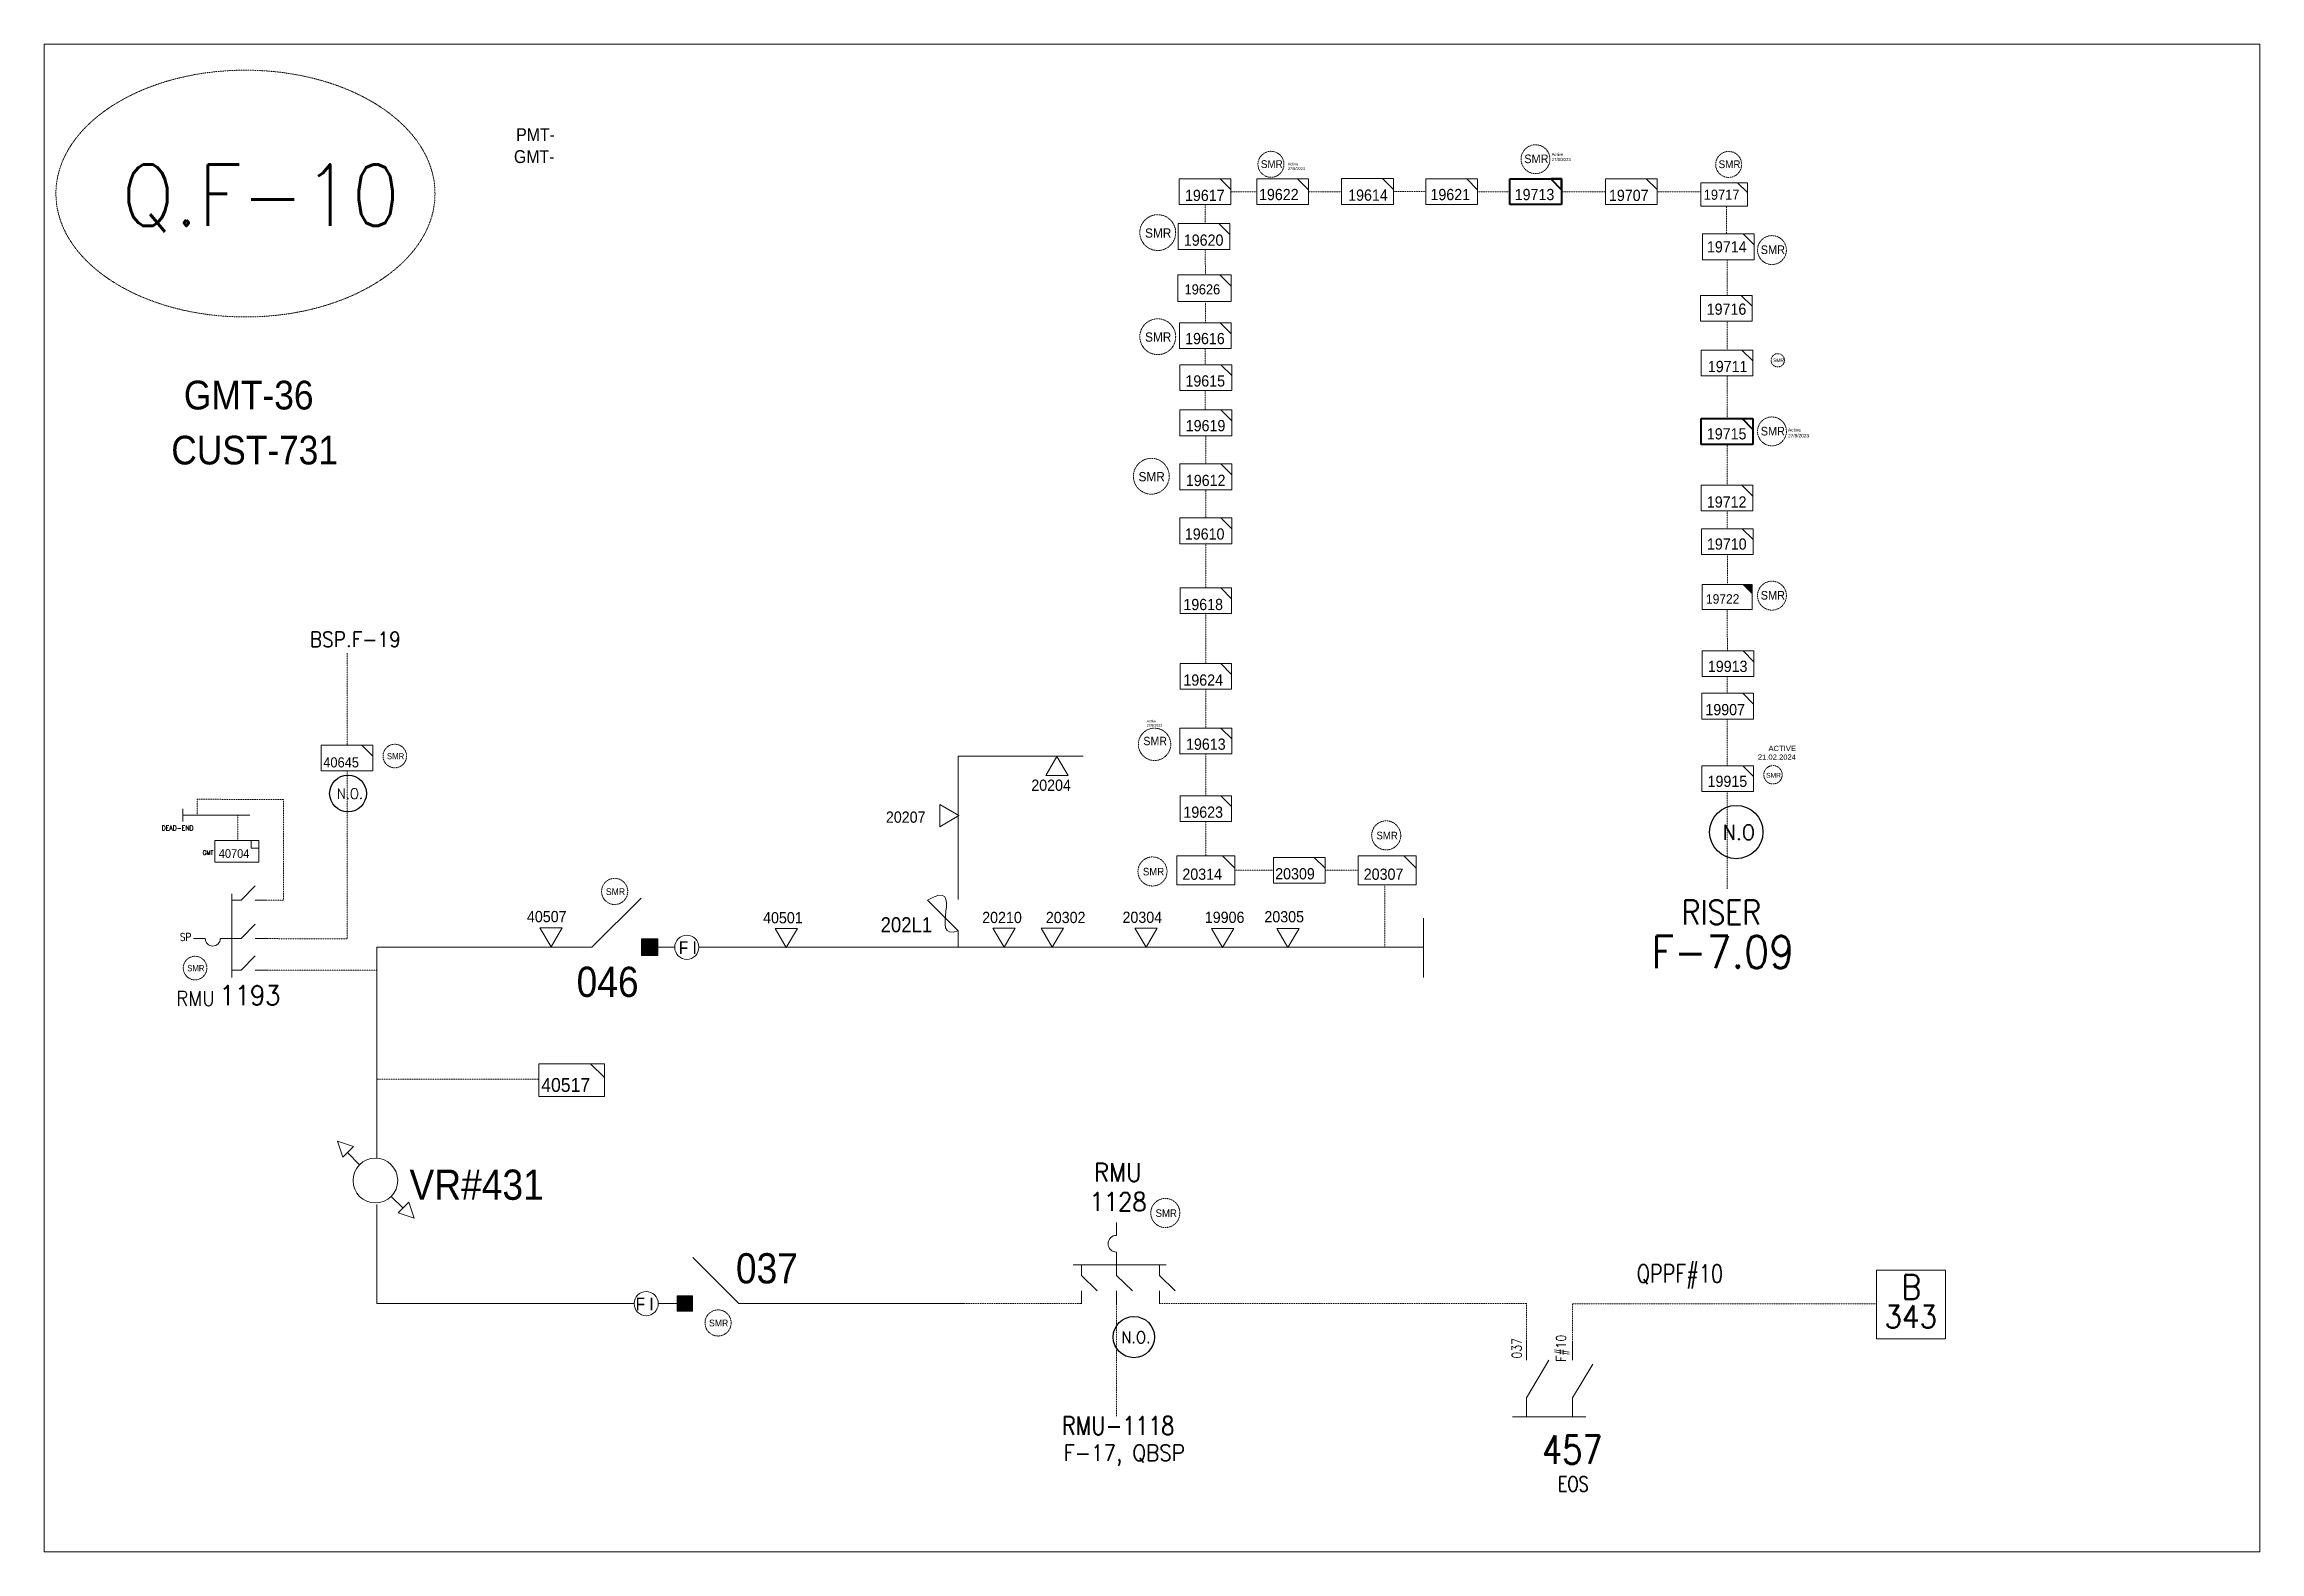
# Model space of a CAD drawing. Header units: metres. Extents: x 65984 to 144644, y -19036 to 23726.
# Drawn here: x 93882 to 95402, y 3372 to 4407 of the extents above; entities that cross this region are included whole.
import ezdxf
from ezdxf.enums import TextEntityAlignment as Align

# ---------------------------------------------------------------- set-up
doc = ezdxf.new("R2010")
doc.units = ezdxf.units.M
doc.header["$MEASUREMENT"] = 0
doc.linetypes.add('DGN Style 3', pattern=[0.013877, 0, -0.013877])
doc.layers.get('0').update_dxf_attribs({"color": 95, "lineweight": 40})
for name, color, linetype, lineweight in [('ABS', 7, 'Continuous', 40), ('ABS NUMBER', 112, 'Continuous', 30), ('d_eos', 111, 'Continuous', 40), ('d_eos no', 121, 'Continuous', 40), ('d_fco', 5, 'Continuous', 40), ('d_fco text', 95, 'Continuous', 40), ('d_oh branch', 94, 'Continuous', 40), ('d_tf', 1, 'Continuous', 40), ('d_tf no', 6, 'Continuous', 40), ('d_ug cable', 95, 'Continuous', 40), ('d_unit sub', 7, 'Continuous', 40), ('EARTH FAULT INDICATOR', 95, 'Continuous', 40), ('fedr no', 95, 'Continuous', 40), ('GRID STATION  04', 7, 'Continuous', 40), ('Level 37', 7, 'Continuous', 0), ('O H MAIN FEEDER', 4, 'Continuous', 100), ('REGULATOR', 5, 'Continuous', 40), ('SW N O', 114, 'Continuous', 30)]:
    doc.layers.add(name, color=color, linetype=linetype, lineweight=lineweight)
doc.styles.add('NASKHF', font='naskhf.shx', dxfattribs={"height": 8})
doc.styles.get("Standard").update_dxf_attribs({"font": 'txt.shx'})
doc.styles.add('Style-Andalus', font='andlso.ttf')
doc.styles.add('Style-Arial', font='arial.ttf')
doc.styles.add('Style-msdefault', font='msdefault.shx')
doc.styles.add('Style-simplex', font='simplex.shx')
doc.styles.add('Style-STANDARD', font='STANDARD.shx')

msp = doc.modelspace()

# ---------------------------------------------------------------- texts
at = {"color": 7, "linetype": 'Continuous', "lineweight": 13, "style": 'Style-STANDARD', "width": 0.857143}
msp.add_text('QPPF#10', height=12.39, dxfattribs=at).set_placement((95004.2, 3563.3), align=Align.MIDDLE_CENTER)
at = {"color": 4, "insert": (95083.9, 3916.1), "char_height": 3.579, "attachment_point": 9}
msp.add_mtext('\\FENGINEERING;\\H1x;\\W1.09375;ACTIVE\\P21.02.2024', dxfattribs=at)
at = {"layer": 'ABS NUMBER', "color": 2, "lineweight": 13, "style": 'Style-Arial', "width": 0.88}
msp.add_text('046', height=20.74, dxfattribs=at).set_placement((94246.9, 3774), align=Align.TOP_LEFT)
at = {"layer": 'ABS NUMBER', "color": 7, "lineweight": 13, "style": 'Style-Arial', "width": 0.88}
msp.add_text('VR#431', height=20.74, dxfattribs=at).set_placement((94132.2, 3634.7), align=Align.TOP_LEFT)
at = {"layer": 'ABS NUMBER', "color": 2, "lineweight": 13, "style": 'Style-Arial', "width": 0.88}
msp.add_text('037', height=20.74, dxfattribs=at).set_placement((94398.8, 3577.3), align=Align.TOP_RIGHT)
at = {"layer": 'd_eos no', "color": 7, "linetype": 'Continuous', "lineweight": 13, "style": 'Style-Arial', "width": 0.88}
for s, height, p in [('PMT-', 8.84, (94205.4, 4349.8)), ('GMT-', 8.84, (94203.9, 4334.7)), ('GMT-36', 19.75, (93977.3, 4176.4)), ('CUST-731', 19.7, (93968.7, 4138.6))]:
    msp.add_text(s, height=height, dxfattribs=at).set_placement(p, align=Align.TOP_LEFT)
at = {"layer": 'd_fco text', "color": 7, "linetype": 'Continuous', "lineweight": 13, "style": 'Style-msdefault', "width": 0.916667}
msp.add_text('202L1', height=10.36, dxfattribs=at).set_placement((94455.6, 3808), align=Align.TOP_LEFT)
at = {"layer": 'd_tf no', "color": 1, "linetype": 'Continuous', "lineweight": 13, "style": 'Style-msdefault'}
for height, width, p in [(5.32, 0.947368, (94716.6, 4327.8)), (5.91, 0.947368, (94897.4, 4331.7)), (5.32, 0.947368, (95030.8, 4327.7)), (6.41, 0.947368, (94637.1, 4281)), (5.91, 0.947368, (95059.7, 4269.3)), (6.41, 0.947368, (94637.1, 4209.6)), (5.91, 0.947368, (95059.7, 4144.7)), (6.41, 0.947368, (94632.6, 4113.7)), (5.91, 0.947368, (95059.7, 4032)), (5.77, 0.947368, (94635.9, 3931.9)), (4.21, 0.947368, (94116.7, 3920.7)), (3.33, 0.945946, (95063.4, 3907.1)), (5.2, 0.947368, (94795.9, 3866.7)), (5.2, 0.947368, (94635.6, 3841.9)), (4.68, 0.947368, (94267, 3827.9)), (4.21, 0.947368, (93979.6, 3775.1)), (5.2, 0.947368, (94644.3, 3607.4)), (4.68, 0.947368, (94337.8, 3531.7))]:
    msp.add_text('SMR', height=height, dxfattribs=dict(at, width=width)).set_placement(p, align=Align.TOP_LEFT)
at = {"layer": 'd_tf no', "color": 95, "linetype": 'Continuous', "lineweight": 13, "style": 'Style-msdefault', "width": 0.947368}
for s, height, p in [('19617', 7.72, (94664.5, 4307.5)), ('19614', 7.72, (94776.5, 4307.7)), ('19621', 7.72, (94833, 4308.1)), ('19707', 7.72, (94955.5, 4307.5)), ('19626', 6.95, (94664.2, 4242.6)), ('19716', 7.72, (95022.6, 4229.4)), ('19615', 7.72, (94664.8, 4180.1)), ('19619', 7.72, (94665, 4149.4)), ('19712', 7.72, (95022.7, 4097)), ('19610', 7.72, (94664.4, 4075)), ('19710', 7.72, (95022.8, 4068.1)), ('19618', 7.72, (94663.4, 4026.6)), ('19913', 7.72, (95023.4, 3984.1)), ('19624', 7.72, (94663.4, 3974.7)), ('19907', 7.72, (95021.7, 3954.4)), ('20204', 7.72, (94559, 3902.5)), ('20207', 7.72, (94459.2, 3880.6)), ('19623', 7.72, (94663.4, 3884)), ('20309', 7.72, (94726.4, 3841.7)), ('40507', 7.72, (94212.8, 3812.3)), ('40501', 7.72, (94374.9, 3811.5)), ('20210', 7.72, (94525.3, 3811.7)), ('20302', 7.72, (94569, 3811.7)), ('20304', 7.72, (94621.6, 3811.8)), ('19906', 7.72, (94678.1, 3811.8)), ('20305', 7.72, (94719, 3812.2)), ('40517', 9.54, (94222.6, 3697.6))]:
    msp.add_text(s, height=height, dxfattribs=at).set_placement(p, align=Align.TOP_LEFT)
at = {"layer": 'd_tf no', "color": 2, "linetype": 'Continuous', "lineweight": 13, "style": 'Style-msdefault', "width": 0.947368}
for s, height, p in [('19622', 7.72, (94715.3, 4308.1)), ('19717', 6.95, (95020.6, 4307.6)), ('19620', 7.72, (94663.7, 4276.8)), ('19714', 7.72, (95022.8, 4272.2)), ('19616', 7.72, (94664.6, 4209.2)), ('19711', 7.72, (95023.4, 4190)), ('19612', 7.72, (94665.1, 4111.8)), ('19722', 6.51, (95022.1, 4029.8)), ('19613', 7.72, (94665.2, 3930.7)), ('40645', 6.95, (94073, 3917.8)), ('20314', 7.72, (94662.7, 3841.4)), ('20307', 7.72, (94787.2, 3841.4))]:
    msp.add_text(s, height=height, dxfattribs=at).set_placement(p, align=Align.TOP_LEFT)
at = {"layer": 'd_tf no', "color": 1, "linetype": 'Continuous', "lineweight": 40, "style": 'Style-msdefault', "width": 0.945946}
msp.add_text('SMR', height=2.43, dxfattribs=at).set_placement((95068.2, 4191.6), align=Align.TOP_LEFT)
at = {"layer": 'd_tf no', "color": 121, "linetype": 'Continuous', "lineweight": 13, "style": 'Style-msdefault', "width": 0.947368}
msp.add_text('19915', height=7.72, dxfattribs=at).set_placement((95023.2, 3905.2), align=Align.TOP_LEFT)
at = {"layer": 'd_tf no', "color": 74, "linetype": 'Continuous', "lineweight": 13, "style": 'Style-msdefault', "width": 0.947368}
msp.add_text('40704', height=5.95, dxfattribs=at).set_placement((94001.3, 3854.7), align=Align.TOP_LEFT)
at = {"layer": 'd_tf no', "color": 121, "linetype": 'Continuous', "lineweight": 40, "attachment_point": 1, "style": 'NASKHF'}
for insert, char_height in [((94735.1, 4326.2), 1.921), ((94916.2, 4332.9), 2.135), ((95078.4, 4143.8), 2.372), ((94638.2, 3943.5), 1.729)]:
    msp.add_mtext('\\Fmsdefault;\\H1x;\\W0.945946;Active\\P27/8/2023', dxfattribs=dict(at, insert=insert, char_height=char_height))
at = {"layer": 'd_unit sub', "color": 2, "linetype": 'Continuous', "lineweight": 40, "style": 'Style-msdefault', "width": 0.947368}
for s, p in [('19713', (94890.8, 4308.1)), ('19715', (95022.7, 4143.8))]:
    msp.add_text(s, height=7.72, dxfattribs=at).set_placement(p, align=Align.TOP_LEFT)
at = {"layer": 'fedr no', "color": 6, "linetype": 'Continuous', "lineweight": 13, "insert": (94030, 4301.8), "char_height": 42.15, "attachment_point": 5, "style": 'Style-STANDARD'}
msp.add_mtext('Q.F-10', dxfattribs=at)
at = {"layer": 'fedr no', "color": 55, "linetype": 'Continuous', "lineweight": 13, "insert": (94095, 3998.8), "char_height": 10.26, "attachment_point": 5, "style": 'Style-STANDARD'}
msp.add_mtext('BSP.F-19', dxfattribs=at)
at = {"layer": 'GRID STATION  04', "color": 95, "linetype": 'Continuous', "lineweight": 13, "style": 'Style-STANDARD'}
for s, height, p in [('B', 16.8, (95163, 3554.1)), ('343', 15.44, (95162.7, 3533.7))]:
    msp.add_text(s, height=height, dxfattribs=at).set_placement(p, align=Align.MIDDLE_CENTER)
at = {"layer": 'Level 37', "color": 55, "linetype": 'Continuous', "lineweight": 13, "style": 'Style-simplex'}
for s, height, width, p in [('RISER', 16.71, 0.854701, (95032.7, 3811.4)), ('F-7.09', 22.05, 0.909091, (95033.7, 3784.1))]:
    msp.add_text(s, height=height, dxfattribs=dict(at, width=width)).set_placement(p, align=Align.MIDDLE_CENTER)
at = {"layer": 'Level 37', "color": 2, "linetype": 'Continuous', "lineweight": 13, "ltscale": 0.618024, "style": 'Style-simplex', "width": 0.909091}
msp.add_text('RMU', height=10.16, dxfattribs=at).set_placement((93985.3, 3752.2), align=Align.MIDDLE_CENTER)
at = {"layer": 'Level 37', "color": 2, "linetype": 'Continuous', "lineweight": 13, "ltscale": 0.748917, "style": 'Style-simplex', "width": 0.909091}
msp.add_text('1193', height=13.39, dxfattribs=at).set_placement((94022.7, 3754.4), align=Align.MIDDLE_CENTER)
at = {"layer": 'Level 37', "color": 2, "linetype": 'Continuous', "lineweight": 13, "ltscale": 0.762992, "style": 'Style-simplex', "width": 0.909091}
for s, p in [('RMU', (94618.4, 3632.8)), ('1128', (94618.6, 3612.6))]:
    msp.add_text(s, height=12.55, dxfattribs=at).set_placement(p, align=Align.MIDDLE_CENTER)
at = {"layer": 'Level 37', "color": 7, "linetype": 'Continuous', "lineweight": 13, "ltscale": 0.762992, "style": 'Style-STANDARD', "width": 0.909091}
msp.add_text('RMU-1118', height=12.55, dxfattribs=at).set_placement((94618.6, 3458.9), align=Align.MIDDLE_CENTER)
at = {"layer": 'Level 37', "color": 7, "linetype": 'Continuous', "lineweight": 13, "style": 'Style-STANDARD'}
for s, height, width, p in [('457', 19.47, 0.909091, (94930.4, 3442.3)), ('EOS', 10.35, 0.854701, (94931, 3418.9))]:
    msp.add_text(s, height=height, dxfattribs=dict(at, width=width)).set_placement(p, align=Align.MIDDLE_CENTER)
at = {"layer": 'Level 37', "color": 55, "linetype": 'Continuous', "lineweight": 13, "ltscale": 0.666667, "style": 'Style-simplex', "width": 0.909091}
msp.add_text('F-17, QBSP', height=11.02, dxfattribs=at).set_placement((94622.8, 3440.2), align=Align.MIDDLE_CENTER)
at = {"layer": 'Level 37', "color": 6, "linetype": 'Continuous', "lineweight": 13, "ltscale": 1.08, "insert": (93973, 3869.2), "char_height": 3.391, "width": 32.138, "attachment_point": 5, "line_spacing_factor": 0.6, "style": 'Style-STANDARD'}
msp.add_mtext('\\H1x;\\W0.854701;DEAD-END', dxfattribs=at)
at = {"layer": 'Level 37', "color": 6, "linetype": 'Continuous', "lineweight": 13, "ltscale": 0.972, "insert": (93993.9, 3852.3), "char_height": 3.052, "width": 28.924, "attachment_point": 5, "line_spacing_factor": 0.6, "style": 'Style-STANDARD'}
msp.add_mtext('\\H1x;\\W0.854701;GMT', dxfattribs=at)
at = {"layer": 'Level 37', "color": 2, "linetype": 'Continuous', "lineweight": 13, "ltscale": 0.81, "insert": (93978.5, 3794.4), "char_height": 5.332, "attachment_point": 5, "line_spacing_factor": 1.2, "style": 'Style-STANDARD'}
msp.add_mtext('\\H1x;\\W0.909091;SP', dxfattribs=at)
at = {"layer": 'Level 37', "color": 7, "linetype": 'Continuous', "lineweight": 13, "char_height": 6.583, "attachment_point": 5, "rotation": 90, "line_spacing_factor": 1.2, "style": 'Style-STANDARD'}
for s, insert in [('\\H1x;\\W0.909091;037\\P', (94892.2, 3512)), ('\\H1x;\\W0.909091;F#10\\P', (94923.7, 3512))]:
    msp.add_mtext(s, dxfattribs=dict(at, insert=insert))

# ---------------------------------------------------------------- blocks, each defined once
blk = doc.blocks.new('*U1052')
at = {"layer": 'd_unit sub', "color": 95, "linetype": 'Continuous', "lineweight": 13}
for p, q in [((-9.2, 4.61), (9.19, 4.61)), ((-9.2, -4.58), (-9.2, 4.61)), ((9.19, 0.73), (5.31, 4.61)), ((5.97, 4.61), (9.19, 4.61)), ((9.19, 4.61), (9.19, 1.4)), ((9.19, 4.61), (9.19, -4.58)), ((9.19, -4.58), (-9.2, -4.58))]:
    blk.add_line(p, q, dxfattribs=at)
blk = doc.blocks.new('*U1014')
at = {"layer": 'd_unit sub', "color": 2, "linetype": 'Continuous', "lineweight": 13}
for p, q in [((-9.2, 4.61), (9.19, 4.61)), ((-9.2, -4.58), (-9.2, 4.61)), ((9.19, 0.73), (5.31, 4.61)), ((5.97, 4.61), (9.19, 4.61)), ((9.19, 4.61), (9.19, 1.4)), ((9.19, 4.61), (9.19, -4.58)), ((9.19, -4.58), (-9.2, -4.58))]:
    blk.add_line(p, q, dxfattribs=at)
blk = doc.blocks.new('*U701')
at = {"layer": 'd_unit sub', "color": 2, "linetype": 'Continuous', "lineweight": 40}
for p, q in [((-9.2, 4.61), (9.19, 4.61)), ((-9.2, -4.58), (-9.2, 4.61)), ((9.19, 0.73), (5.31, 4.61)), ((5.97, 4.61), (9.19, 4.61)), ((9.19, 4.61), (9.19, 1.4)), ((9.19, 4.61), (9.19, -4.58)), ((9.19, -4.58), (-9.2, -4.58))]:
    blk.add_line(p, q, dxfattribs=at)
blk = doc.blocks.new('*U1012')
at = {"layer": 'd_fco', "color": 7, "linetype": 'Continuous', "lineweight": 13}
blk.add_line((-4.6, 4.21), (-10.13, 4.21), dxfattribs=at)
at = {"layer": 'd_fco', "color": 7, "linetype": 'Continuous', "lineweight": 13, "flags": 128}
blk.add_lwpolyline([(13.02, 4.21), (7.07, 4.21), (-4.4, -7.26)], dxfattribs=at)
at = {"layer": 'd_fco', "color": 7, "linetype": 'Continuous', "lineweight": 13}
blk.add_open_spline([(-4.4, -7.26), (-13, 7.69), (11.58, -7.67), (7.07, 4.21)], degree=3, dxfattribs=at)
blk = doc.blocks.new('ABS2_1_1')
at = {"color": 0, "linetype": 'ByBlock', "lineweight": -2, "ltscale": 500}
for q in [(-29900, 43500), (0, 0)]:
    blk.add_line((0, 13600), q, dxfattribs=at)
at = {"color": 0, "linetype": 'ByBlock', "lineweight": -2, "ltscale": 500, "flags": 128}
for points in [[(5000, 43600), (-5000, 43600), (-5000, 53600), (5000, 53600)], [(3791, 49653), (3791, 49653), (3791, 49653)]]:
    blk.add_lwpolyline(points, close=True, dxfattribs=at)
at = {"color": 0, "linetype": 'ByBlock', "lineweight": -2, "ltscale": 500}
for points in [[(5000, 43600), (-5000, 43600), (5000, 53600), (-5000, 53600)], [(3791, 49653), (3791, 49653), (3791, 49653)]]:
    blk.add_solid(points, dxfattribs=at)
blk = doc.blocks.new('*U1006')
at = {"layer": 'EARTH FAULT INDICATOR', "color": 2, "linetype": 'Continuous', "lineweight": 13}
blk.add_circle((0.02, 0.13), 4, dxfattribs=at)
at = {"layer": 'EARTH FAULT INDICATOR', "color": 2, "lineweight": 13, "style": 'Style-Andalus', "width": 0.9}
blk.add_text('F I', height=4.234, dxfattribs=at).set_placement((-2.61, 2.11), align=Align.TOP_LEFT)
blk = doc.blocks.new('ABS2')
at = {"color": 0, "linetype": 'ByBlock', "lineweight": -2}
for q in [(-59.8, 87), (0, 0)]:
    blk.add_line((0, 27.2), q, dxfattribs=at)
at = {"color": 0, "linetype": 'ByBlock', "lineweight": -2, "flags": 128}
for points in [[(10, 87.2), (-10, 87.2), (-10, 107.2), (10, 107.2)], [(7.6, 99.3), (7.6, 99.3), (7.6, 99.3), (7.6, 99.3)]]:
    blk.add_lwpolyline(points, close=True, dxfattribs=at)
at = {"color": 0, "linetype": 'ByBlock', "lineweight": -2}
for points in [[(10, 87.2), (-10, 87.2), (10, 107.2), (-10, 107.2)], [(7.6, 99.3), (7.6, 99.3), (7.6, 99.3)]]:
    blk.add_solid(points, dxfattribs=at)
blk = doc.blocks.new('*U1053')
at = {"layer": 'EARTH FAULT INDICATOR', "color": 2, "linetype": 'Continuous', "lineweight": 13, "extrusion": (0, 0, -1)}
blk.add_circle((-0.02, 0.13), 4, dxfattribs=at)
at = {"layer": 'EARTH FAULT INDICATOR', "color": 2, "lineweight": 13, "extrusion": (0, 0, -1), "style": 'Style-Andalus', "width": 0.9}
blk.add_text('F I', height=4.234, dxfattribs=at).set_placement((2.45, 2.13), align=Align.TOP_RIGHT)
blk = doc.blocks.new('*U2530')
at = {"layer": 'd_unit sub', "color": 2, "linetype": 'Continuous', "lineweight": 13}
for p, q in [((-9.2, 4.59), (9.19, 4.59)), ((-9.2, -4.6), (-9.2, 4.59)), ((9.19, 0.71), (5.31, 4.59)), ((5.97, 4.59), (9.19, 4.59)), ((9.19, 4.59), (9.19, 1.38)), ((9.19, 4.59), (9.19, -4.6)), ((9.19, -4.6), (-9.2, -4.6))]:
    blk.add_line(p, q, dxfattribs=at)
at = {"layer": 'd_unit sub', "color": 2, "linetype": 'Continuous', "lineweight": 13, "flags": 128}
blk.add_lwpolyline([(9.19, 0.71), (9.19, 4.59), (5.31, 4.59)], close=True, dxfattribs=at)
blk = doc.blocks.new('*U2531')
at = {"layer": 'd_unit sub', "color": 95, "linetype": 'Continuous', "lineweight": 13}
for p, q in [((-9.2, 4.59), (9.19, 4.59)), ((-9.2, -4.6), (-9.2, 4.59)), ((9.19, 0.71), (5.31, 4.59)), ((5.97, 4.59), (9.19, 4.59)), ((9.19, 4.59), (9.19, 1.38)), ((9.19, 4.59), (9.19, -4.6)), ((9.19, -4.6), (-9.2, -4.6))]:
    blk.add_line(p, q, dxfattribs=at)
at = {"layer": 'd_unit sub', "color": 95, "linetype": 'Continuous', "lineweight": 13, "flags": 128}
blk.add_lwpolyline([(9.19, 0.71), (9.19, 4.59), (5.31, 4.59)], close=True, dxfattribs=at)
blk = doc.blocks.new('*U2445')
at = {"layer": 'd_unit sub', "color": 2, "linetype": 'Continuous', "lineweight": 13}
for p, q in [((-9.2, 4.59), (9.19, 4.59)), ((-9.2, -4.6), (-9.2, 4.59)), ((9.19, 0.71), (5.31, 4.59)), ((5.97, 4.59), (9.19, 4.59)), ((9.19, 4.59), (9.19, 1.38)), ((9.19, 4.59), (9.19, -4.6)), ((9.19, -4.6), (-9.2, -4.6))]:
    blk.add_line(p, q, dxfattribs=at)
at = {"layer": 'd_unit sub', "color": 2, "linetype": 'Continuous', "lineweight": 13, "flags": 128}
blk.add_lwpolyline([(9.19, 0.71), (9.19, 4.59), (5.31, 4.59)], close=True, dxfattribs=at)
blk = doc.blocks.new('*U2532')
at = {"layer": 'd_unit sub', "color": 2, "linetype": 'Continuous', "lineweight": 40}
for p, q in [((-9.2, 4.59), (9.19, 4.59)), ((-9.2, -4.6), (-9.2, 4.59)), ((9.19, 0.71), (5.31, 4.59)), ((5.97, 4.59), (9.19, 4.59)), ((9.19, 4.59), (9.19, 1.38)), ((9.19, 4.59), (9.19, -4.6)), ((9.19, -4.6), (-9.2, -4.6))]:
    blk.add_line(p, q, dxfattribs=at)
at = {"layer": 'd_unit sub', "color": 2, "linetype": 'Continuous', "lineweight": 40, "flags": 128}
blk.add_lwpolyline([(9.19, 0.71), (9.19, 4.59), (5.31, 4.59)], close=True, dxfattribs=at)
blk = doc.blocks.new('TRA1_804')
at = {"layer": 'd_tf', "color": 95, "linetype": 'Continuous', "lineweight": 13, "ltscale": 0.000771684, "flags": 128}
blk.add_lwpolyline([(10.1, -17), (0.1, 0), (-9.9, -17)], close=True, dxfattribs=at)
blk = doc.blocks.new('TRA1_803')
at = {"layer": 'd_tf', "color": 95, "linetype": 'Continuous', "lineweight": 13, "ltscale": 0.000771684, "xscale": 1.000046566207833, "yscale": 1.000046566207833, "zscale": 1.000046566207833, "rotation": 180}
blk.add_blockref('TRA1_804', (0, 0), dxfattribs=at)
blk = doc.blocks.new('*U2536')
at = {"layer": 'REGULATOR', "color": 7, "linetype": 'Continuous', "lineweight": 13}
for p, q in [((-9.52, 9.06), (-5.51, 5.05)), ((5.19, -5.64), (9.2, -9.65))]:
    blk.add_line(p, q, dxfattribs=at)
at = {"layer": 'REGULATOR', "color": 7, "linetype": 'Continuous', "lineweight": 13, "flags": 128}
for points in [[(-7.57, 11.15), (-12.97, 13), (-11.21, 7.57)], [(7.54, -11.22), (12.95, -13.02), (11.15, -7.61)]]:
    blk.add_lwpolyline(points, close=True, dxfattribs=at)
at = {"layer": 'REGULATOR', "color": 7, "linetype": 'Continuous', "lineweight": 13}
blk.add_circle((-0.16, -0.3), 7.56, dxfattribs=at)
blk = doc.blocks.new('*U1426')
at = {"layer": 'SW N O', "color": 3}
blk.add_circle((0, 0), 16.8, dxfattribs=at)
at = {"layer": 'SW N O', "color": 3, "style": 'Style-STANDARD'}
blk.add_text('N.O', height=9.6, dxfattribs=at).set_placement((1.7, -0.2), align=Align.MIDDLE_CENTER)
blk = doc.blocks.new('*U3990')
at = {"layer": 'd_eos', "color": 2, "linetype": 'Continuous', "lineweight": 13, "ltscale": 0.992748}
for p, q in [((-5.3, 19.1), (-5.3, 27.9)), ((-5.3, -1.2), (-5.3, 7.5)), ((28.8, -1.2), (-35, -1.2)), ((-29.4, -1.3), (-29.4, -8.5)), ((-29.4, -8.5), (-18.5, -19.1)), ((-5.3, -1.3), (-5.3, -8.5)), ((-5.3, -8.5), (5.6, -19.1)), ((24.1, -1.3), (24.1, -8.5)), ((24.1, -8.5), (35, -19.1)), ((-29.4, -27.9), (-29.4, -19.1)), ((-5.3, -27.9), (-5.3, -19.1)), ((24.1, -27.9), (24.1, -19.1))]:
    blk.add_line(p, q, dxfattribs=at)
at = {"layer": 'd_ug cable', "color": 2, "linetype": 'Continuous', "lineweight": 0}
blk.add_arc((-5.3, 13.3), 5.76, 90, 270, dxfattribs=at)
blk = doc.blocks.new('*U892')
at = {"layer": 'SW N O', "color": 3}
blk.add_circle((0, 0), 16.8, dxfattribs=at)
at = {"layer": 'SW N O', "color": 3, "style": 'Style-STANDARD'}
blk.add_text('N.O.', height=9.6, dxfattribs=at).set_placement((1.7, -0.2), align=Align.MIDDLE_CENTER)
blk = doc.blocks.new('TF_8')
at = {"color": 0, "linetype": 'ByBlock', "lineweight": -2}
blk.add_line((6.3, 4.95), (9.9, 1.35), dxfattribs=at)
blk.add_3dface([(-10.1, 4.95), (9.9, 4.95), (9.9, -5.05), (-10.1, -5.05)], dxfattribs=at)
blk = doc.blocks.new('exist.us-1000kva')
at = {"color": 0, "linetype": 'ByBlock', "lineweight": -2, "flags": 128}
blk.add_lwpolyline([(40, 12.9), (32.8, 20), (40, 20)], close=True, dxfattribs=at)
at = {"color": 0, "linetype": 'ByBlock', "lineweight": -2, "extrusion": (0, 0, -1)}
blk.add_solid([(-40, 12.9), (-32.8, 20), (-40, 20)], dxfattribs=at)
at = {"color": 0, "linetype": 'ByBlock', "lineweight": -2, "xscale": 2, "yscale": 2}
blk.add_blockref('TF_8', (20.2, 10.1), dxfattribs=at)
blk = doc.blocks.new('TF3')
at = {"color": 0, "linetype": 'ByBlock', "lineweight": -2}
for p, q in [((11.3, 9), (18.3, 9)), ((18.3, 9), (18.3, 2))]:
    blk.add_line(p, q, dxfattribs=at)
at = {"color": 0, "linetype": 'ByBlock', "lineweight": -2, "flags": 128}
blk.add_lwpolyline([(18.3, 2), (11.3, 2), (11.3, 9)], dxfattribs=at)
at = {"color": 0, "linetype": 'ByBlock', "lineweight": -2}
blk.add_3dface([(-21.7, 9), (18.3, 9), (18.3, -11), (-21.7, -11)], dxfattribs=at)

# ---------------------------------------------------------------- linework, layer by layer
at = {"color": 74, "linetype": 'DGN Style 3', "lineweight": 13, "flags": 128}
msp.add_lwpolyline([(94898.9, 3516.8), (94898.9, 3542.7), (94646.9, 3542.7), (94646.9, 3542.7), (94646.9, 3542.7)], dxfattribs=at)
at = {"layer": 'd_eos', "color": 7, "linetype": 'Continuous', "lineweight": 13, "ltscale": 1.456907}
for p, q in [((94898.9, 3503.9), (94898.9, 3516.8)), ((94930.6, 3503.9), (94930.6, 3516.8)), ((94898.9, 3477.9), (94914.3, 3503.9)), ((94930.6, 3477.9), (94944.4, 3501.1)), ((94898.9, 3464.9), (94898.9, 3477.9)), ((94930.6, 3464.9), (94930.6, 3477.9)), ((94889.3, 3464.9), (94939.7, 3464.9))]:
    msp.add_line(p, q, dxfattribs=at)
at = {"layer": 'd_oh branch', "color": 95, "linetype": 'Continuous', "lineweight": 13}
for p, q in [((94594.7, 3918.5), (94508.8, 3918.5)), ((94508.8, 3918.5), (94508.8, 3829.4))]:
    msp.add_line(p, q, dxfattribs=at)
at = {"layer": 'd_oh branch', "color": 74, "linetype": 'Continuous', "lineweight": 13}
for p, q in [((93976.7, 3873.8), (93976.7, 3882.4)), ((93976.7, 3878.1), (94022.7, 3878.1))]:
    msp.add_line(p, q, dxfattribs=at)
at = {"layer": 'd_ug cable', "color": 95, "linetype": 'DGN Style 3', "lineweight": 13}
for p, q in [((94696.3, 4306.2), (94713.7, 4306.2)), ((94749.2, 4306.2), (94772, 4306.2)), ((94807.5, 4306.4), (94829.8, 4306.4)), ((94865.3, 4306.2), (94887.6, 4306.2)), ((95036.6, 4235.4), (95036.6, 4259.5)), ((94678.4, 4198.4), (94678.4, 4187.4)), ((94678.4, 4169.6), (94678.4, 4156.3)), ((94089.5, 3908.4), (94089.4, 3793.1)), ((94045.8, 3888.8), (94045.8, 3819.8)), ((94760.8, 3840.2), (94783.4, 3840.2)), ((94027.7, 3819.8), (94045.8, 3819.8)), ((94801.7, 3830.2), (94801.7, 3787.4)), ((94034.2, 3793.3), (94089.4, 3793.1)), ((94109.7, 3771.6), (94031.8, 3771.6)), ((94512.8, 3542.7), (94593.4, 3542.7)), ((94617.5, 3465.3), (94617.5, 3542.7))]:
    msp.add_line(p, q, dxfattribs=at)
at = {"layer": 'd_ug cable', "color": 74, "linetype": 'DGN Style 3', "lineweight": 13}
for p, q in [((93986.5, 3889), (94045.8, 3888.8)), ((93986.5, 3878.1), (93986.5, 3889)), ((94014.4, 3861.1), (94014.4, 3878.1))]:
    msp.add_line(p, q, dxfattribs=at)
at = {"layer": 'd_ug cable', "color": 95, "linetype": 'DGN Style 3', "lineweight": 13, "flags": 128}
for points in [[(94923.1, 4306.2), (94953.1, 4306.2)], [(94988.6, 4306.2), (95018.6, 4306.2)], [(94678.3, 4297.3), (94678.3, 4284.3)], [(95036.3, 4277.6), (95036.3, 4296.3)], [(94678.5, 4249.1), (94678.4, 4266.5)], [(94678.5, 4230.1), (94678.5, 4216.2)], [(95036.6, 4217.3), (95036.6, 4197.4)], [(95036.6, 4179.8), (95036.6, 4150.4)], [(94678.8, 4138.6), (94678.8, 4119.3)], [(95036.6, 4132.6), (95036.6, 4104.7)], [(94678.8, 4101.5), (94678.8, 4082.2)], [(95036.6, 4087), (95036.6, 4074.8)], [(94678.8, 4034.1), (94678.8, 4064.5)], [(95036.8, 4057), (95036.9, 4036.5)], [(94678.8, 3982.2), (94678.8, 4016.4)], [(95036.7, 4019.3), (95036.8, 3991)], [(95036.6, 3973.2), (95036.6, 3961.8)], [(94678.8, 3938), (94678.8, 3964.5)], [(95036.6, 3944.1), (95036.6, 3912.1)], [(94678.8, 3891.4), (94678.8, 3920.2)], [(95036.6, 3894.3), (95036.6, 3827.6)], [(94678.8, 3850.1), (94678.8, 3873.8)], [(94698.7, 3840.2), (94725.3, 3840.2)], [(94109.5, 3696.7), (94109.5, 3696.7), (94220.4, 3696.7)]]:
    msp.add_lwpolyline(points, dxfattribs=at)
at = {"layer": 'd_ug cable', "color": 22, "linetype": 'DGN Style 3', "lineweight": 13, "flags": 128}
msp.add_lwpolyline([(94089.3, 3926.7), (94089.3, 3989.2)], dxfattribs=at)
at = {"layer": 'd_ug cable', "color": 74, "linetype": 'DGN Style 3', "lineweight": 13, "flags": 128}
msp.add_lwpolyline([(94930.6, 3516.3), (94930.6, 3542.5), (95139.1, 3542.5)], dxfattribs=at)
at = {"layer": 'd_ug cable', "color": 2, "linetype": 'DGN Style 3', "lineweight": 13}
for centre, radius in [((94723.5, 4325), 8.92), ((94905.1, 4328.5), 9.91), ((95037.7, 4324.9), 8.92), ((94645.8, 4278.1), 12.3), ((95067.4, 4266.1), 9.91), ((94645.8, 4206.6), 12.3), ((95071.4, 4190.4), 4.56), ((95067.4, 4141.6), 9.91), ((94641.4, 4110.8), 12.3), ((95067.4, 4028.8), 9.91), ((94122.1, 3918.7), 8.09), ((94643.6, 3926.7), 11.1), ((94802.6, 3864.2), 9.98), ((94642.2, 3839.4), 9.98), ((94273, 3825.7), 8.98), ((93985, 3773.1), 8.09), ((94651, 3604.9), 9.98), ((94344, 3529.4), 8.98)]:
    msp.add_circle(centre, radius, dxfattribs=at)
at = {"layer": 'd_ug cable', "color": 2, "linetype": 'DGN Style 3', "lineweight": 0}
msp.add_circle((95068.1, 3905.8), 6.32, dxfattribs=at)
at = {"layer": 'fedr no', "color": 82, "linetype": 'DGN Style 3', "lineweight": 13, "true_color": 0x1dc70e}
msp.add_ellipse((94019.6, 4304.9), major_axis=(130.1, 0), ratio=0.651175, dxfattribs=at)
at = {"layer": 'GRID STATION  04', "color": 95, "linetype": 'Continuous', "lineweight": 13, "ltscale": 1.221209, "flags": 128}
msp.add_lwpolyline([(95186.6, 3518.6), (95139.1, 3518.6), (95139.1, 3565.7), (95186.6, 3565.7)], close=True, dxfattribs=at)
at = {"layer": 'O H MAIN FEEDER', "color": 95, "lineweight": 13, "ltscale": 0.867236}
for p, q in [((94828.2, 3807.4), (94828.2, 3766.5)), ((94109.7, 3787.4), (94243.5, 3787.4)), ((94302.6, 3787.4), (94314.3, 3787.4)), ((94330.8, 3787.4), (94828.2, 3787.4))]:
    msp.add_line(p, q, dxfattribs=at)
at = {"layer": 'O H MAIN FEEDER', "color": 2, "lineweight": 13, "ltscale": 0.867236}
msp.add_line((94312.8, 3542.7), (94309.7, 3542.7), dxfattribs=at)
at = {"layer": 'O H MAIN FEEDER', "color": 140, "lineweight": 13, "ltscale": 0.498271, "flags": 128}
msp.add_lwpolyline([(93881.5, 4407.4), (95402.2, 4407.4), (95402.2, 3372.3), (93881.5, 3372.3)], close=True, dxfattribs=at)
at = {"layer": 'O H MAIN FEEDER', "color": 95, "lineweight": 13, "ltscale": 1.012551, "flags": 128}
for points in [[(94109.7, 3787.4), (94109.8, 3642.5)], [(94109.7, 3610.8), (94109.7, 3542.7)]]:
    msp.add_lwpolyline(points, dxfattribs=at)
at = {"layer": 'O H MAIN FEEDER', "color": 95, "lineweight": 13, "ltscale": 0.884934, "flags": 128}
for points in [[(94286.3, 3542.7), (94109.7, 3542.7)], [(94512.8, 3542.7), (94512.8, 3542.7), (94372.6, 3542.7)]]:
    msp.add_lwpolyline(points, dxfattribs=at)
at = {"layer": 'O H MAIN FEEDER', "color": 2, "lineweight": 13, "ltscale": 0.884934, "flags": 128}
msp.add_lwpolyline([(94316.6, 3542.7), (94302.9, 3542.7)], dxfattribs=at)

# ---------------------------------------------------------------- block references
at = {"layer": 'ABS', "color": 2, "linetype": 'Continuous', "lineweight": 13, "ltscale": 1.685594, "xscale": 0.001129349429535866, "yscale": 0.001129349429535866, "zscale": 0.0007478912364664625, "rotation": 269.9999999999997}
msp.add_blockref('ABS2_1_1', (94242.1, 3787.4), dxfattribs=at)
at = {"layer": 'ABS', "color": 2, "linetype": 'Continuous', "lineweight": 13, "xscale": 0.5286667921433663, "yscale": -0.5286667921433663, "zscale": 0.2643333960716832, "rotation": 270}
msp.add_blockref('ABS2', (94372.6, 3542.7), dxfattribs=at)
at = {"layer": 'd_eos', "color": 2, "linetype": 'Continuous', "lineweight": 13, "ltscale": 0.893473, "xscale": 0.9, "yscale": 0.9, "zscale": 0.9, "rotation": 90}
msp.add_blockref('*U3990', (94009.1, 3798.1), dxfattribs=at)
at = {"layer": 'd_eos', "color": 2, "linetype": 'Continuous', "lineweight": 13, "ltscale": 0.992748}
msp.add_blockref('*U3990', (94622.8, 3570.5), dxfattribs=at)
at = {"layer": 'd_fco', "color": 7, "linetype": 'Continuous', "lineweight": 13, "xscale": 1.841831333553926, "yscale": 1.841831333553926, "zscale": 1.841831333553926, "rotation": 270.0000000006001}
msp.add_blockref('*U1012', (94501.1, 3811.7), dxfattribs=at)
at = {"layer": 'd_tf', "color": 95, "linetype": 'Continuous', "lineweight": 13, "ltscale": 0.000771684, "xscale": 0.7672319999999999, "yscale": 0.7672319999999999, "zscale": 0.7672319999999999}
for p, rotation in [((94576.5, 3918.4), 180), ((94509.3, 3877.9), 89.99999999999994), ((94229.4, 3787.6), 359.9999999999999), ((94390.9, 3787.2), 359.9999999999999), ((94540.4, 3787.5), 359.9999999999999), ((94573.5, 3787.5), 359.9999999999999), ((94637.9, 3787.4), 359.9999999999999), ((94690.4, 3787.1), 359.9999999999999), ((94735.2, 3787.1), 359.9999999999999)]:
    msp.add_blockref('TRA1_803', p, dxfattribs=dict(at, rotation=rotation))
at = {"layer": 'd_unit sub', "color": 95, "linetype": 'Continuous', "lineweight": 13}
for name, p, xscale, yscale, zscale in [('*U1052', (94678.3, 4306.2), 1.9305216, 1.9305216, 1.9305216), ('*U1052', (94789.8, 4306.3), 1.9305216, 1.9305216, 1.9305216), ('*U2531', (94847.6, 4306.2), 1.9305216, 1.9305216, 1.9305216), ('*U1052', (94970.9, 4306.2), 1.9305216, 1.9305216, 1.9305216), ('*U2531', (94677.9, 4239.9), 1.990826111538949, 1.990826111538949, 1.990826111538949), ('*U2531', (95036, 4226.1), 1.9305216, 1.9305216, 1.9305216), ('*U1052', (94678.8, 4178.5), 1.9305216, 1.9305216, 1.9305216), ('*U2531', (94678.8, 4147.5), 1.9305216, 1.9305216, 1.9305216), ('*U1052', (94678.8, 4073.3), 1.9305216, 1.9305216, 1.9305216), ('*U2531', (94678.8, 4025.3), 1.921770499595834, 1.921770499595834, 1.921770499595834), ('*U2531', (95037.3, 3982.1), 1.9305216, 1.9305216, 1.9305216), ('*U2531', (94678.8, 3973.4), 1.921770499595834, 1.921770499595834, 1.921770499595834), ('*U1052', (95037.1, 3952.9), 1.9305216, 1.9305216, 1.9305216), ('*U2531', (94678.8, 3882.6), 1.921770499595834, 1.921770499595834, 1.921770499595834), ('*U1052', (94743, 3840.2), 1.9305216, 1.9305216, 1.9305216), ('*U2531', (94243.5, 3696.1), 2.454887212163428, 2.454887212163428, 2.454887212163428)]:
    msp.add_blockref(name, p, dxfattribs=dict(at, xscale=xscale, yscale=yscale, zscale=zscale))
at = {"layer": 'd_unit sub', "color": 2, "linetype": 'Continuous', "lineweight": 13}
for name, p, xscale, yscale, zscale in [('*U2445', (94731.5, 4306.2), 1.9305216, 1.9305216, 1.9305216), ('*U1014', (95034.6, 4304.3), 1.73746944, 1.73746944, 1.73746944), ('*U2445', (94677.5, 4275.4), 1.9305216, 1.9305216, 1.9305216), ('*U2445', (95037.4, 4268.3), 1.9305216, 1.9305216, 1.9305216), ('*U2530', (94678.5, 4207.3), 1.9305216, 1.9305216, 1.9305216), ('*U1014', (94678.8, 4110.4), 1.9305216, 1.9305216, 1.9305216), ('*U2445', (94089.3, 3917.3), 1.933460434216656, 1.933460434216656, 1.933460434216656), ('*U1014', (94678.8, 3929), 1.9305216, 1.9305216, 1.9305216), ('*U2445', (95037.1, 3903.2), 1.9305216, 1.9305216, 1.9305216), ('*U2445', (94678.8, 3840.2), 2.161651257834877, 2.161651257834877, 2.161651257834877), ('*U2445', (94803.3, 3840.2), 2.161651257834877, 2.161651257834877, 2.161651257834877)]:
    msp.add_blockref(name, p, dxfattribs=dict(at, xscale=xscale, yscale=yscale, zscale=zscale))
at = {"layer": 'd_unit sub', "color": 2, "linetype": 'Continuous', "lineweight": 40, "xscale": 1.9305216, "yscale": 1.9305216, "zscale": 1.9305216}
msp.add_blockref('*U2532', (94905.3, 4306.2), dxfattribs=at)
at = {"layer": 'd_unit sub', "color": 2, "linetype": 'Continuous', "lineweight": 13}
for name, p, xscale, yscale, zscale, rotation in [('*U2445', (95036.6, 4188.6), 1.921770499595836, 1.921770499595836, 1.921770499595836, 3.526730093072867e-11), ('exist.us-1000kva', (95019.5, 4019.3), 0.8585467010184502, 0.8585467010184502, 0.5112185192279068, 359.9999999999999)]:
    msp.add_blockref(name, p, dxfattribs=dict(at, xscale=xscale, yscale=yscale, zscale=zscale, rotation=rotation))
at = {"layer": 'd_unit sub', "color": 2, "linetype": 'Continuous', "lineweight": 40, "xscale": 1.930521600000001, "yscale": 1.930521600000001, "zscale": 1.930521600000001, "rotation": 3.526730087348868e-11}
msp.add_blockref('*U701', (95036.6, 4141.5), dxfattribs=at)
at = {"layer": 'd_unit sub', "color": 95, "linetype": 'Continuous', "lineweight": 13}
for name, p, xscale, yscale, zscale, rotation in [('*U2531', (95036.6, 4095.8), 1.921770499595836, 1.921770499595836, 1.921770499595836, 3.526730093072867e-11), ('*U1052', (95036.7, 4065.9), 1.930521600000001, 1.930521600000001, 1.930521600000001, 3.526730087348868e-11)]:
    msp.add_blockref(name, p, dxfattribs=dict(at, xscale=xscale, yscale=yscale, zscale=zscale, rotation=rotation))
at = {"layer": 'd_unit sub', "color": 74, "linetype": 'Continuous', "lineweight": 13, "xscale": 0.7535240385291165, "yscale": 0.7535240385291165, "zscale": 0.1934238209854397, "rotation": 359.9999999999999}
msp.add_blockref('TF3', (94015, 3854), dxfattribs=at)
at = {"layer": 'EARTH FAULT INDICATOR', "color": 2, "linetype": 'Continuous', "lineweight": 13, "xscale": 2.0736, "yscale": 2.0736, "zscale": 2.0736}
msp.add_blockref('*U1006', (94322.5, 3787.1), dxfattribs=at)
at = {"layer": 'EARTH FAULT INDICATOR', "color": 2, "linetype": 'Continuous', "lineweight": 13, "extrusion": (0, 0, -1), "xscale": 2.0736, "yscale": 2.0736, "zscale": 2.0736}
msp.add_blockref('*U1053', (-94294.7, 3542.4), dxfattribs=at)
at = {"layer": 'REGULATOR', "color": 7, "linetype": 'Continuous', "lineweight": 13, "xscale": 2.032127999999999, "yscale": 2.032127999999999, "zscale": 2.032127999999999}
msp.add_blockref('*U2536', (94109.1, 3627.8), dxfattribs=at)
at = {"layer": 'SW N O', "color": 3}
for name, p, xscale, yscale, zscale in [('*U892', (94090, 3893), 0.7520065928548901, 0.7520065928548901, 0.7520065928548901), ('*U1426', (95042.9, 3866.5), 1.090419578671331, 1.090419578671331, 1.090419578671331), ('*U892', (94629.4, 3519.7), 0.8421203322440473, 0.8421203322440473, 0.8421203322440473)]:
    msp.add_blockref(name, p, dxfattribs=dict(at, xscale=xscale, yscale=yscale, zscale=zscale))

msp.set_redraw_order([(e.dxf.handle, doc.entitydb.next_handle()) for e in msp.query("TEXT MTEXT ATTDEF DIMENSION ARC_DIMENSION")])  # texts and dimensions are drawn at this point

doc.saveas('drawing.dxf')
